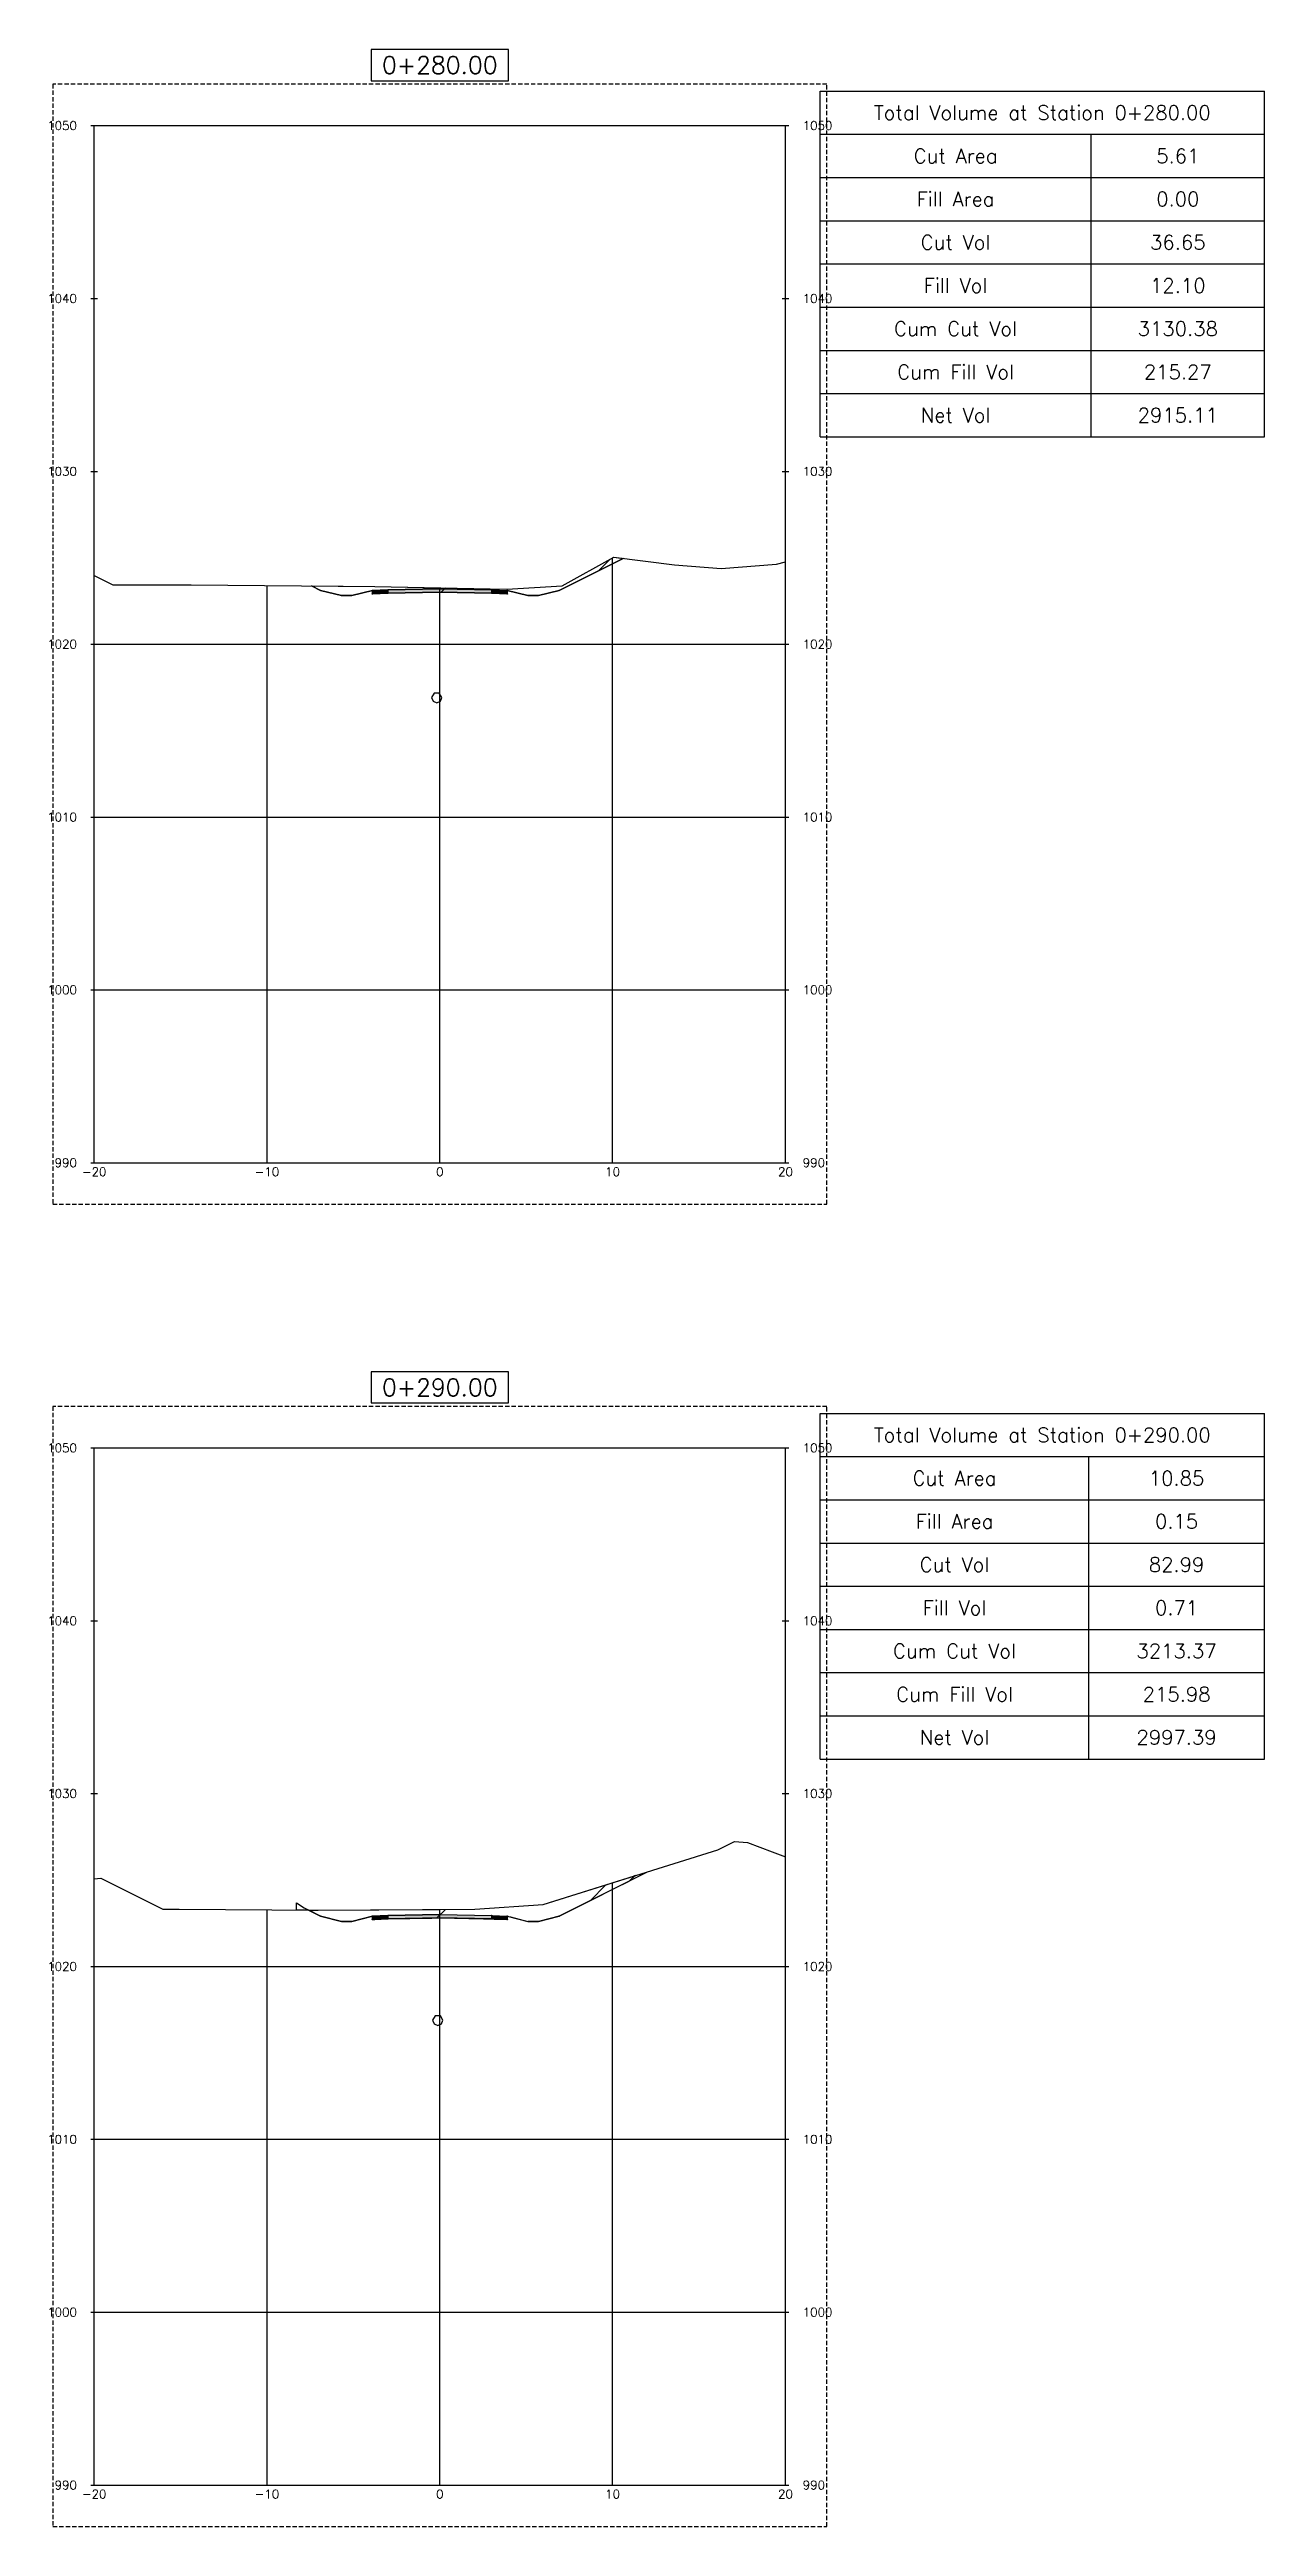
# Model space of a CAD drawing. Header units: metres. Extents: x 517023 to 519141, y 3924953 to 3927827.
# Drawn here: x 518481.9 to 518552.2, y 3925511.7 to 3925655 of the extents above; entities that cross this region are included whole.
import ezdxf

# ---------------------------------------------------------------- set-up
doc = ezdxf.new("R2010")
doc.units = ezdxf.units.M
doc.linetypes.add('DASHED2', pattern=[0.375, 0.25, -0.125])
for name, color, linetype in [('C-ANNO-TABL', 1, 'Continuous'), ('C-ANNO-TABL-TEXT', 150, 'Continuous'), ('C-ANNO-TABL-TITL', 150, 'Continuous'), ('C-ANNO-TABL-TTBL', 5, 'Continuous'), ('C-ROAD-CORR', 5, 'Continuous'), ('C-ROAD-CORR-PATT', 150, 'Continuous'), ('C-ROAD-LINK', 150, 'Continuous'), ('C-ROAD-MARK', 212, 'Continuous'), ('C-ROAD-PROF-TTLB', 5, 'Continuous'), ('C-ROAD-SECT', 7, 'Continuous'), ('C-ROAD-SECT-GRID', 7, 'Continuous'), ('C-ROAD-SECT-TEXT', 92, 'Continuous'), ('C-ROAD-SECT-TICK', 7, 'Continuous'), ('C-ROAD-SECT-TITL', 92, 'Continuous'), ('C-ROAD-SHAP', 32, 'Continuous'), ('C-ROAD-SHAP-PATT', 7, 'Continuous'), ('C-STRM-PIPE', 170, 'Continuous')]:
    doc.layers.add(name, color=color, linetype=linetype)
doc.layers.add('C-ROAD-SECT-BUFR', color=6, linetype='DASHED2', plot=False)
doc.styles.get("Standard").update_dxf_attribs({"font": 'simplex.shx'})

msp = doc.modelspace()

# ---------------------------------------------------------------- texts
at = {"layer": 'C-ANNO-TABL-TEXT', "color": 150, "linetype": 'Continuous', "lineweight": -3, "char_height": 0.833, "attachment_point": 5}
for s, insert in [('5.61', (518547.17, 3925648.89)), ('0.00', (518547.17, 3925646.39)), ('36.65', (518547.17, 3925643.89)), ('12.10', (518547.17, 3925641.39)), ('3130.38', (518547.17, 3925638.89)), ('215.27', (518547.17, 3925636.39)), ('2915.11', (518547.17, 3925633.89)), ('10.85', (518547.1, 3925572.39)), ('0.15', (518547.1, 3925569.89)), ('82.99', (518547.1, 3925567.39)), ('0.71', (518547.1, 3925564.89)), ('3213.37', (518547.1, 3925562.39)), ('215.98', (518547.1, 3925559.89)), ('2997.39', (518547.1, 3925557.39))]:
    msp.add_mtext(s, dxfattribs=dict(at, insert=insert))
at = {"layer": 'C-ANNO-TABL-TITL', "color": 150, "linetype": 'Continuous', "lineweight": -3, "attachment_point": 5}
for s, insert, char_height in [('Total Volume at Station 0+280.00', (518539.33, 3925651.39), 0.8333), ('Cut Area', (518534.31, 3925648.89), 0.833), ('Fill Area', (518534.31, 3925646.39), 0.833), ('Cut Vol', (518534.31, 3925643.89), 0.833), ('Fill Vol', (518534.31, 3925641.39), 0.833), ('Cum Cut Vol', (518534.31, 3925638.89), 0.8333), ('Cum Fill Vol', (518534.31, 3925636.39), 0.8333), ('Net Vol', (518534.31, 3925633.89), 0.833), ('Total Volume at Station 0+290.00', (518539.33, 3925574.89), 0.8333), ('Cut Area', (518534.25, 3925572.39), 0.833), ('Fill Area', (518534.25, 3925569.89), 0.833), ('Cut Vol', (518534.25, 3925567.39), 0.833), ('Fill Vol', (518534.25, 3925564.89), 0.833), ('Cum Cut Vol', (518534.25, 3925562.39), 0.8333), ('Cum Fill Vol', (518534.25, 3925559.89), 0.8333), ('Net Vol', (518534.25, 3925557.39), 0.833)]:
    msp.add_mtext(s, dxfattribs=dict(at, insert=insert, char_height=char_height))
at = {"layer": 'C-ROAD-SECT-TEXT', "color": 92, "linetype": 'Continuous', "lineweight": -3, "char_height": 0.5}
for s, insert, attachment_point in [('1050', (518483.47, 3925650.64), 6), ('1050', (518525.47, 3925650.64), 4), ('1040', (518483.47, 3925640.64), 6), ('1040', (518525.47, 3925640.64), 4), ('1030', (518483.47, 3925630.64), 6), ('1030', (518525.47, 3925630.64), 4), ('1020', (518483.47, 3925620.64), 6), ('1020', (518525.47, 3925620.64), 4), ('1010', (518483.47, 3925610.64), 6), ('1010', (518525.47, 3925610.64), 4), ('1000', (518483.47, 3925600.64), 6), ('1000', (518525.47, 3925600.64), 4), ('990', (518483.47, 3925590.64), 6), ('{\\C3;-20}', (518484.47, 3925590.37), 2), ('{\\C3;-10}', (518494.47, 3925590.37), 2), ('{\\C3;0}', (518504.47, 3925590.37), 2), ('{\\C3;10}', (518514.47, 3925590.37), 2), ('{\\C3;20}', (518524.47, 3925590.37), 2), ('990', (518525.47, 3925590.64), 4), ('1050', (518483.47, 3925574.14), 6), ('1050', (518525.47, 3925574.14), 4), ('1040', (518483.47, 3925564.14), 6), ('1040', (518525.47, 3925564.14), 4), ('1030', (518483.47, 3925554.14), 6), ('1030', (518525.47, 3925554.14), 4), ('1020', (518483.47, 3925544.14), 6), ('1020', (518525.47, 3925544.14), 4), ('1010', (518483.47, 3925534.14), 6), ('1010', (518525.47, 3925534.14), 4), ('1000', (518483.47, 3925524.14), 6), ('1000', (518525.47, 3925524.14), 4), ('990', (518483.47, 3925514.14), 6), ('990', (518525.47, 3925514.14), 4), ('{\\C3;-20}', (518484.47, 3925513.87), 2), ('{\\C3;-10}', (518494.47, 3925513.87), 2), ('{\\C3;0}', (518504.47, 3925513.87), 2), ('{\\C3;10}', (518514.47, 3925513.87), 2), ('{\\C3;20}', (518524.47, 3925513.87), 2)]:
    msp.add_mtext(s, dxfattribs=dict(at, insert=insert, attachment_point=attachment_point))
at = {"layer": 'C-ROAD-SECT-TITL', "color": 92, "linetype": 'Continuous', "lineweight": -3, "char_height": 1, "attachment_point": 8}
for s, insert in [('0+280.00', (518504.47, 3925653.64)), ('0+290.00', (518504.47, 3925577.14))]:
    msp.add_mtext(s, dxfattribs=dict(at, insert=insert))

# ---------------------------------------------------------------- hatches: boundary and pattern name
at = {"layer": 'C-ROAD-CORR-PATT', "linetype": 'Continuous', "lineweight": -3}
h = msp.add_hatch(dxfattribs=at)
h.set_pattern_fill('ANSI31', color=1, scale=1.75, style=0)
h.set_pattern_definition([(45, (518497.05, 3925624.01), (-3.9289, 3.9289), [])])
h.paths.add_polyline_path([(518497.05, 3925624.01), (518500.71, 3925623.98), (518508.35, 3925623.82), (518511.54, 3925624.02), (518514.53, 3925625.67), (518515.07, 3925625.6), (518511.37, 3925623.75), (518510.17, 3925623.45), (518509.57, 3925623.45), (518508.37, 3925623.75), (518508.37, 3925623.55), (518507.47, 3925623.59), (518504.47, 3925623.65), (518501.47, 3925623.59), (518500.57, 3925623.55), (518500.57, 3925623.75), (518499.37, 3925623.45), (518498.77, 3925623.45), (518497.57, 3925623.75)])
h = msp.add_hatch(dxfattribs=at)
h.set_pattern_fill('ANSI31', color=3, scale=1.75, style=0)
h.set_pattern_definition([(45, (518515.7407, 3925549.379), (-3.9289, 3.9289), [])])
h.paths.add_polyline_path([(518515.74, 3925549.38), (518515.79, 3925549.42), (518515.79, 3925549.39)])
h.paths.add_polyline_path([(518496.17, 3925547.4), (518496.17, 3925547.83), (518496.61, 3925547.53), (518496.89, 3925547.39)])
h = msp.add_hatch(dxfattribs=at)
h.set_pattern_fill('ANSI31', color=1, scale=1.75, style=0)
h.set_pattern_definition([(45, (518496.8934, 3925547.393), (-3.9289, 3.9289), [])])
h.paths.add_polyline_path([(518496.89, 3925547.39), (518497.42, 3925547.39), (518506.49, 3925547.45), (518510.44, 3925547.73), (518515.74, 3925549.38), (518515.43, 3925549.08), (518511.37, 3925547.05), (518510.17, 3925546.75), (518509.57, 3925546.75), (518508.56, 3925547.01), (518508.37, 3925547.05), (518508.37, 3925546.85), (518507.47, 3925546.89), (518504.47, 3925546.95), (518501.47, 3925546.89), (518500.71, 3925546.86), (518500.57, 3925546.85), (518500.57, 3925547.05), (518499.37, 3925546.75), (518498.77, 3925546.75), (518497.57, 3925547.05)])
at = {"layer": 'C-ROAD-SHAP-PATT', "linetype": 'Continuous', "lineweight": -3}
for points in [[(518501.47, 3925623.79), (518500.57, 3925623.75), (518500.57, 3925623.55), (518501.47, 3925623.59)], [(518504.47, 3925623.85), (518501.47, 3925623.79), (518501.47, 3925623.59), (518504.47, 3925623.65)], [(518504.47, 3925623.85), (518507.47, 3925623.79), (518507.47, 3925623.59), (518504.47, 3925623.65)], [(518507.47, 3925623.79), (518508.37, 3925623.75), (518508.37, 3925623.55), (518507.47, 3925623.59)], [(518501.47, 3925547.09), (518500.57, 3925547.05), (518500.57, 3925546.85), (518501.47, 3925546.89)], [(518504.47, 3925547.15), (518501.47, 3925547.09), (518501.47, 3925546.89), (518504.47, 3925546.95)], [(518504.47, 3925547.15), (518507.47, 3925547.09), (518507.47, 3925546.89), (518504.47, 3925546.95)], [(518507.47, 3925547.09), (518508.37, 3925547.05), (518508.37, 3925546.85), (518507.47, 3925546.89)]]:
    msp.add_hatch(color=7, dxfattribs=at).paths.add_polyline_path(points)

# ---------------------------------------------------------------- linework, layer by layer
at = {"layer": 'C-ANNO-TABL', "color": 1, "linetype": 'Continuous', "lineweight": -3}
for p, q in [((518526.47, 3925650.14), (518552.19, 3925650.14)), ((518542.15, 3925632.64), (518542.15, 3925650.14)), ((518526.47, 3925647.64), (518552.19, 3925647.64)), ((518526.47, 3925645.14), (518552.19, 3925645.14)), ((518526.47, 3925642.64), (518552.19, 3925642.64)), ((518526.47, 3925640.14), (518552.19, 3925640.14)), ((518526.47, 3925637.64), (518552.19, 3925637.64)), ((518526.47, 3925635.14), (518552.19, 3925635.14)), ((518526.47, 3925573.64), (518552.19, 3925573.64)), ((518542.02, 3925556.14), (518542.02, 3925573.64)), ((518526.47, 3925571.14), (518552.19, 3925571.14)), ((518526.47, 3925568.64), (518552.19, 3925568.64)), ((518526.47, 3925566.14), (518552.19, 3925566.14)), ((518526.47, 3925563.64), (518552.19, 3925563.64)), ((518526.47, 3925561.14), (518552.19, 3925561.14)), ((518526.47, 3925558.64), (518552.19, 3925558.64))]:
    msp.add_line(p, q, dxfattribs=at)
at = {"layer": 'C-ANNO-TABL-TTBL', "color": 5, "linetype": 'Continuous', "lineweight": -3}
for p, q in [((518526.47, 3925652.64), (518552.19, 3925652.64)), ((518526.47, 3925632.64), (518526.47, 3925652.64)), ((518552.19, 3925632.64), (518552.19, 3925652.64)), ((518526.47, 3925632.64), (518552.19, 3925632.64)), ((518526.47, 3925576.14), (518552.19, 3925576.14)), ((518526.47, 3925556.14), (518526.47, 3925576.14)), ((518552.19, 3925556.14), (518552.19, 3925576.14)), ((518526.47, 3925556.14), (518552.19, 3925556.14))]:
    msp.add_line(p, q, dxfattribs=at)
at = {"layer": 'C-ROAD-CORR', "color": 1, "linetype": 'Continuous', "lineweight": -3}
for p, q in [((518515.07, 3925625.6), (518511.37, 3925623.75)), ((518511.54, 3925624.02), (518514.53, 3925625.67)), ((518514.53, 3925625.67), (518515.07, 3925625.6)), ((518497.05, 3925624.01), (518500.71, 3925623.98)), ((518497.57, 3925623.75), (518497.05, 3925624.01)), ((518498.77, 3925623.45), (518497.57, 3925623.75)), ((518499.37, 3925623.45), (518498.77, 3925623.45)), ((518500.57, 3925623.75), (518499.37, 3925623.45)), ((518500.57, 3925623.55), (518500.57, 3925623.75)), ((518501.47, 3925623.59), (518500.57, 3925623.55)), ((518500.71, 3925623.98), (518508.35, 3925623.82)), ((518504.47, 3925623.65), (518501.47, 3925623.59)), ((518507.47, 3925623.59), (518504.47, 3925623.65)), ((518508.37, 3925623.55), (518507.47, 3925623.59)), ((518508.35, 3925623.82), (518511.54, 3925624.02)), ((518509.57, 3925623.45), (518508.37, 3925623.75)), ((518508.37, 3925623.75), (518508.37, 3925623.55)), ((518510.17, 3925623.45), (518509.57, 3925623.45)), ((518511.37, 3925623.75), (518510.17, 3925623.45)), ((518510.44, 3925547.73), (518515.74, 3925549.38)), ((518515.43, 3925549.08), (518511.37, 3925547.05)), ((518515.74, 3925549.38), (518515.43, 3925549.08)), ((518496.89, 3925547.39), (518497.42, 3925547.39)), ((518497.57, 3925547.05), (518496.89, 3925547.39)), ((518497.42, 3925547.39), (518506.49, 3925547.45)), ((518506.49, 3925547.45), (518510.44, 3925547.73)), ((518498.77, 3925546.75), (518497.57, 3925547.05)), ((518499.37, 3925546.75), (518498.77, 3925546.75)), ((518500.57, 3925547.05), (518499.37, 3925546.75)), ((518500.57, 3925546.85), (518500.57, 3925547.05)), ((518500.57, 3925546.85), (518501.47, 3925546.89)), ((518504.47, 3925546.95), (518501.47, 3925546.89)), ((518507.47, 3925546.89), (518504.47, 3925546.95)), ((518508.37, 3925546.85), (518507.47, 3925546.89)), ((518508.37, 3925547.05), (518509.57, 3925546.75)), ((518508.37, 3925547.05), (518508.37, 3925546.85)), ((518510.17, 3925546.75), (518509.57, 3925546.75)), ((518511.37, 3925547.05), (518510.17, 3925546.75))]:
    msp.add_line(p, q, dxfattribs=at)
at = {"layer": 'C-ROAD-CORR', "color": 3, "linetype": 'Continuous', "lineweight": -3}
for p, q in [((518515.74, 3925549.38), (518515.79, 3925549.42)), ((518515.79, 3925549.39), (518515.74, 3925549.38)), ((518515.79, 3925549.42), (518515.79, 3925549.39)), ((518496.17, 3925547.4), (518496.17, 3925547.83)), ((518496.17, 3925547.83), (518496.61, 3925547.53)), ((518496.89, 3925547.39), (518496.17, 3925547.4)), ((518496.61, 3925547.53), (518496.89, 3925547.39))]:
    msp.add_line(p, q, dxfattribs=at)
at = {"layer": 'C-ROAD-LINK', "color": 150, "linetype": 'Continuous', "lineweight": -3}
for p, q in [((518511.37, 3925623.75), (518515.07, 3925625.6)), ((518497.05, 3925624.01), (518497.57, 3925623.75)), ((518497.57, 3925623.75), (518498.77, 3925623.45)), ((518498.77, 3925623.45), (518499.37, 3925623.45)), ((518499.37, 3925623.45), (518500.57, 3925623.75)), ((518500.57, 3925623.75), (518501.47, 3925623.79)), ((518500.57, 3925623.75), (518500.57, 3925623.55)), ((518500.57, 3925623.55), (518501.47, 3925623.59)), ((518501.47, 3925623.79), (518504.47, 3925623.85)), ((518501.47, 3925623.79), (518501.47, 3925623.59)), ((518501.47, 3925623.59), (518501.47, 3925623.79)), ((518501.47, 3925623.59), (518504.47, 3925623.65)), ((518504.47, 3925623.85), (518507.47, 3925623.79)), ((518504.47, 3925623.65), (518504.47, 3925623.85)), ((518504.47, 3925623.65), (518507.47, 3925623.59)), ((518507.47, 3925623.79), (518507.47, 3925623.59)), ((518507.47, 3925623.79), (518508.37, 3925623.75)), ((518507.47, 3925623.59), (518507.47, 3925623.79)), ((518507.47, 3925623.59), (518508.37, 3925623.55)), ((518508.37, 3925623.75), (518508.37, 3925623.55)), ((518508.37, 3925623.75), (518509.57, 3925623.45)), ((518509.57, 3925623.45), (518510.17, 3925623.45)), ((518510.17, 3925623.45), (518511.37, 3925623.75)), ((518511.37, 3925547.05), (518516.48, 3925549.61)), ((518496.89, 3925547.39), (518497.57, 3925547.05)), ((518497.57, 3925547.05), (518498.77, 3925546.75)), ((518498.77, 3925546.75), (518499.37, 3925546.75)), ((518499.37, 3925546.75), (518500.57, 3925547.05)), ((518500.57, 3925547.05), (518501.47, 3925547.09)), ((518500.57, 3925547.05), (518500.57, 3925546.85)), ((518500.57, 3925546.85), (518501.47, 3925546.89)), ((518501.47, 3925547.09), (518504.47, 3925547.15)), ((518501.47, 3925547.09), (518501.47, 3925546.89)), ((518501.47, 3925546.89), (518501.47, 3925547.09)), ((518501.47, 3925546.89), (518504.47, 3925546.95)), ((518504.47, 3925547.15), (518507.47, 3925547.09)), ((518504.47, 3925546.95), (518504.47, 3925547.15)), ((518504.47, 3925546.95), (518507.47, 3925546.89)), ((518507.47, 3925547.09), (518507.47, 3925546.89)), ((518507.47, 3925547.09), (518508.37, 3925547.05)), ((518507.47, 3925546.89), (518507.47, 3925547.09)), ((518507.47, 3925546.89), (518508.37, 3925546.85)), ((518508.37, 3925547.05), (518508.37, 3925546.85)), ((518508.37, 3925547.05), (518509.57, 3925546.75)), ((518509.57, 3925546.75), (518510.17, 3925546.75)), ((518510.17, 3925546.75), (518511.37, 3925547.05))]:
    msp.add_line(p, q, dxfattribs=at)
at = {"layer": 'C-ROAD-MARK', "color": 212, "linetype": 'Continuous', "lineweight": -3}
for centre in [(518515.07, 3925625.6), (518497.05, 3925624.01), (518497.57, 3925623.75), (518498.77, 3925623.45), (518499.37, 3925623.45), (518500.57, 3925623.75), (518500.57, 3925623.55), (518501.47, 3925623.79), (518501.47, 3925623.59), (518504.47, 3925623.85), (518504.47, 3925623.65), (518507.47, 3925623.79), (518507.47, 3925623.59), (518508.37, 3925623.75), (518508.37, 3925623.55), (518509.57, 3925623.45), (518510.17, 3925623.45), (518511.37, 3925623.75), (518516.48, 3925549.61), (518496.89, 3925547.39), (518497.57, 3925547.05), (518498.77, 3925546.75), (518499.37, 3925546.75), (518500.57, 3925547.05), (518500.57, 3925546.85), (518501.47, 3925547.09), (518501.47, 3925546.89), (518504.47, 3925547.15), (518504.47, 3925546.95), (518507.47, 3925547.09), (518507.47, 3925546.89), (518508.37, 3925547.05), (518508.37, 3925546.85), (518509.57, 3925546.75), (518510.17, 3925546.75), (518511.37, 3925547.05)]:
    msp.add_circle(centre, 0.015, dxfattribs=at)
at = {"layer": 'C-ROAD-PROF-TTLB', "color": 5, "linetype": 'Continuous', "lineweight": -3}
for p, q in [((518484.47, 3925590.64), (518484.47, 3925650.64)), ((518484.47, 3925650.64), (518524.47, 3925650.64)), ((518524.47, 3925590.64), (518524.47, 3925650.64)), ((518484.47, 3925590.64), (518524.47, 3925590.64)), ((518484.47, 3925514.14), (518484.47, 3925574.14)), ((518484.47, 3925574.14), (518524.47, 3925574.14)), ((518524.47, 3925514.14), (518524.47, 3925574.14)), ((518484.47, 3925514.14), (518524.47, 3925514.14))]:
    msp.add_line(p, q, dxfattribs=at)
at = {"layer": 'C-ROAD-SECT', "color": 7, "linetype": 'Continuous', "lineweight": -3}
for points in [[(518484.47, 3925624.61), (518485.55, 3925624.07), (518490.08, 3925624.07), (518500.71, 3925623.98), (518504.47, 3925623.9), (518508.35, 3925623.82), (518511.54, 3925624.02), (518514.53, 3925625.67), (518518.04, 3925625.23), (518520.75, 3925625.02), (518523.95, 3925625.26), (518524.47, 3925625.41)], [(518497.05, 3925624.01), (518497.57, 3925623.75), (518498.77, 3925623.45), (518499.37, 3925623.45), (518500.57, 3925623.75), (518500.57, 3925623.55), (518501.47, 3925623.59), (518504.47, 3925623.65), (518507.47, 3925623.59), (518508.37, 3925623.55), (518508.37, 3925623.75), (518509.57, 3925623.45), (518510.17, 3925623.45), (518511.37, 3925623.75), (518515.07, 3925625.6)], [(518484.47, 3925549.21), (518484.86, 3925549.24), (518488.44, 3925547.46), (518489.38, 3925547.46), (518497.42, 3925547.39), (518504.47, 3925547.44), (518506.49, 3925547.45), (518510.44, 3925547.73), (518520.55, 3925550.88), (518521.52, 3925551.37), (518522.28, 3925551.32), (518523.69, 3925550.78), (518524.47, 3925550.48)], [(518496.17, 3925547.83), (518496.61, 3925547.53), (518496.95, 3925547.36), (518497.57, 3925547.05), (518497.76, 3925547.01), (518498.77, 3925546.75), (518499.28, 3925546.75), (518499.37, 3925546.75), (518499.56, 3925546.8), (518500.57, 3925547.05), (518500.57, 3925546.89), (518500.57, 3925546.85), (518500.71, 3925546.86), (518501.47, 3925546.89), (518504, 3925546.94), (518504.47, 3925546.95), (518507, 3925546.9), (518507.47, 3925546.89), (518507.61, 3925546.88), (518508.37, 3925546.85), (518508.37, 3925547.02), (518508.37, 3925547.05), (518508.56, 3925547.01), (518509.57, 3925546.75), (518510.08, 3925546.75), (518510.17, 3925546.75), (518510.36, 3925546.8), (518511.37, 3925547.05), (518514.6, 3925548.67), (518515.43, 3925549.08), (518515.79, 3925549.42)]]:
    msp.add_lwpolyline(points, dxfattribs=at)
at = {"layer": 'C-ROAD-SECT-BUFR', "color": 6, "linetype": 'DASHED2', "lineweight": -3}
for p, q in [((518526.87, 3925653.04), (518482.07, 3925653.04)), ((518482.07, 3925653.04), (518482.07, 3925588.24)), ((518526.87, 3925588.24), (518526.87, 3925653.04)), ((518482.07, 3925588.24), (518526.87, 3925588.24)), ((518526.87, 3925576.54), (518482.07, 3925576.54)), ((518482.07, 3925576.54), (518482.07, 3925511.74)), ((518526.87, 3925511.74), (518526.87, 3925576.54)), ((518482.07, 3925511.74), (518526.87, 3925511.74))]:
    msp.add_line(p, q, dxfattribs=at)
at = {"layer": 'C-ROAD-SECT-GRID', "color": 7, "linetype": 'Continuous', "lineweight": -3}
for p, q in [((518514.47, 3925590.64), (518514.47, 3925625.64)), ((518524.47, 3925590.64), (518524.47, 3925625.41)), ((518484.47, 3925590.64), (518484.47, 3925624.61)), ((518494.47, 3925590.64), (518494.47, 3925624.03)), ((518504.47, 3925590.64), (518504.47, 3925623.9)), ((518484.47, 3925620.64), (518524.47, 3925620.64)), ((518484.47, 3925610.64), (518524.47, 3925610.64)), ((518484.47, 3925600.64), (518524.47, 3925600.64)), ((518484.47, 3925590.64), (518524.47, 3925590.64)), ((518524.47, 3925514.14), (518524.47, 3925550.48)), ((518484.47, 3925514.14), (518484.47, 3925549.21)), ((518514.47, 3925514.14), (518514.47, 3925548.98)), ((518494.47, 3925514.14), (518494.47, 3925547.42)), ((518504.47, 3925514.14), (518504.47, 3925547.44)), ((518484.47, 3925544.14), (518524.47, 3925544.14)), ((518484.47, 3925534.14), (518524.47, 3925534.14)), ((518484.47, 3925524.14), (518524.47, 3925524.14)), ((518484.47, 3925514.14), (518524.47, 3925514.14))]:
    msp.add_line(p, q, dxfattribs=at)
at = {"layer": 'C-ROAD-SECT-TICK', "color": 7, "linetype": 'Continuous', "lineweight": -3}
for p, q in [((518484.27, 3925650.64), (518484.67, 3925650.64)), ((518524.27, 3925650.64), (518524.67, 3925650.64)), ((518484.27, 3925640.64), (518484.67, 3925640.64)), ((518524.27, 3925640.64), (518524.67, 3925640.64)), ((518484.27, 3925630.64), (518484.67, 3925630.64)), ((518524.27, 3925630.64), (518524.67, 3925630.64)), ((518484.27, 3925620.64), (518484.67, 3925620.64)), ((518524.27, 3925620.64), (518524.67, 3925620.64)), ((518484.27, 3925610.64), (518484.67, 3925610.64)), ((518524.27, 3925610.64), (518524.67, 3925610.64)), ((518484.27, 3925600.64), (518484.67, 3925600.64)), ((518524.27, 3925600.64), (518524.67, 3925600.64)), ((518484.27, 3925590.64), (518484.67, 3925590.64)), ((518524.27, 3925590.64), (518524.67, 3925590.64)), ((518484.27, 3925574.14), (518484.67, 3925574.14)), ((518524.27, 3925574.14), (518524.67, 3925574.14)), ((518484.27, 3925564.14), (518484.67, 3925564.14)), ((518524.27, 3925564.14), (518524.67, 3925564.14)), ((518484.27, 3925554.14), (518484.67, 3925554.14)), ((518524.27, 3925554.14), (518524.67, 3925554.14)), ((518484.27, 3925544.14), (518484.67, 3925544.14)), ((518524.27, 3925544.14), (518524.67, 3925544.14)), ((518484.27, 3925534.14), (518484.67, 3925534.14)), ((518524.27, 3925534.14), (518524.67, 3925534.14)), ((518484.27, 3925524.14), (518484.67, 3925524.14)), ((518524.27, 3925524.14), (518524.67, 3925524.14)), ((518484.27, 3925514.14), (518484.67, 3925514.14)), ((518524.27, 3925514.14), (518524.67, 3925514.14))]:
    msp.add_line(p, q, dxfattribs=at)
at = {"layer": 'C-ROAD-SECT-TITL', "color": 92, "linetype": 'Continuous', "lineweight": -3}
for points in [[(518500.5, 3925653.24), (518508.44, 3925653.24), (518508.44, 3925655.04), (518500.5, 3925655.04)], [(518500.5, 3925576.74), (518508.44, 3925576.74), (518508.44, 3925578.54), (518500.5, 3925578.54)]]:
    msp.add_3dface(points, dxfattribs=at)
at = {"layer": 'C-ROAD-SHAP', "color": 32, "linetype": 'Continuous', "lineweight": -3}
for p, q in [((518501.47, 3925623.79), (518500.57, 3925623.75)), ((518500.57, 3925623.75), (518500.57, 3925623.55)), ((518500.57, 3925623.55), (518501.47, 3925623.59)), ((518504.47, 3925623.85), (518501.47, 3925623.79)), ((518501.47, 3925623.79), (518501.47, 3925623.59)), ((518501.47, 3925623.59), (518501.47, 3925623.79)), ((518501.47, 3925623.59), (518504.47, 3925623.65)), ((518504.47, 3925623.85), (518507.47, 3925623.79)), ((518504.47, 3925623.65), (518504.47, 3925623.85)), ((518507.47, 3925623.59), (518504.47, 3925623.65)), ((518507.47, 3925623.79), (518507.47, 3925623.59)), ((518507.47, 3925623.79), (518508.37, 3925623.75)), ((518507.47, 3925623.59), (518507.47, 3925623.79)), ((518508.37, 3925623.55), (518507.47, 3925623.59)), ((518508.37, 3925623.75), (518508.37, 3925623.55)), ((518501.47, 3925547.09), (518500.57, 3925547.05)), ((518500.57, 3925547.05), (518500.57, 3925546.85)), ((518500.57, 3925546.85), (518501.47, 3925546.89)), ((518504.47, 3925547.15), (518501.47, 3925547.09)), ((518501.47, 3925547.09), (518501.47, 3925546.89)), ((518501.47, 3925546.89), (518501.47, 3925547.09)), ((518501.47, 3925546.89), (518504.47, 3925546.95)), ((518504.47, 3925547.15), (518507.47, 3925547.09)), ((518504.47, 3925546.95), (518504.47, 3925547.15)), ((518507.47, 3925546.89), (518504.47, 3925546.95)), ((518507.47, 3925547.09), (518507.47, 3925546.89)), ((518507.47, 3925547.09), (518508.37, 3925547.05)), ((518507.47, 3925546.89), (518507.47, 3925547.09)), ((518508.37, 3925546.85), (518507.47, 3925546.89)), ((518508.37, 3925547.05), (518508.37, 3925546.85))]:
    msp.add_line(p, q, dxfattribs=at)
at = {"layer": 'C-STRM-PIPE', "color": 170, "linetype": 'Continuous', "lineweight": -3}
for points in [[(518504.14, 3925617.81), (518503.99, 3925617.55)], [(518503.99, 3925617.55), (518504.08, 3925617.34)], [(518504.44, 3925617.81), (518504.14, 3925617.81)], [(518504.59, 3925617.55), (518504.44, 3925617.81)], [(518504.51, 3925617.34), (518504.59, 3925617.55)], [(518504.08, 3925617.34), (518504.29, 3925617.25)], [(518504.29, 3925617.25), (518504.51, 3925617.34)], [(518504.2, 3925541.29), (518504.05, 3925541.03)], [(518504.05, 3925541.03), (518504.14, 3925540.82)], [(518504.14, 3925540.82), (518504.35, 3925540.73)], [(518504.5, 3925541.29), (518504.2, 3925541.29)], [(518504.35, 3925540.73), (518504.56, 3925540.82)], [(518504.65, 3925541.03), (518504.5, 3925541.29)], [(518504.56, 3925540.82), (518504.65, 3925541.03)]]:
    msp.add_lwpolyline(points, dxfattribs=at)

msp.set_redraw_order([(e.dxf.handle, doc.entitydb.next_handle()) for e in msp.query("TEXT MTEXT ATTDEF DIMENSION ARC_DIMENSION")])  # texts and dimensions are drawn at this point

doc.saveas('drawing.dxf')
